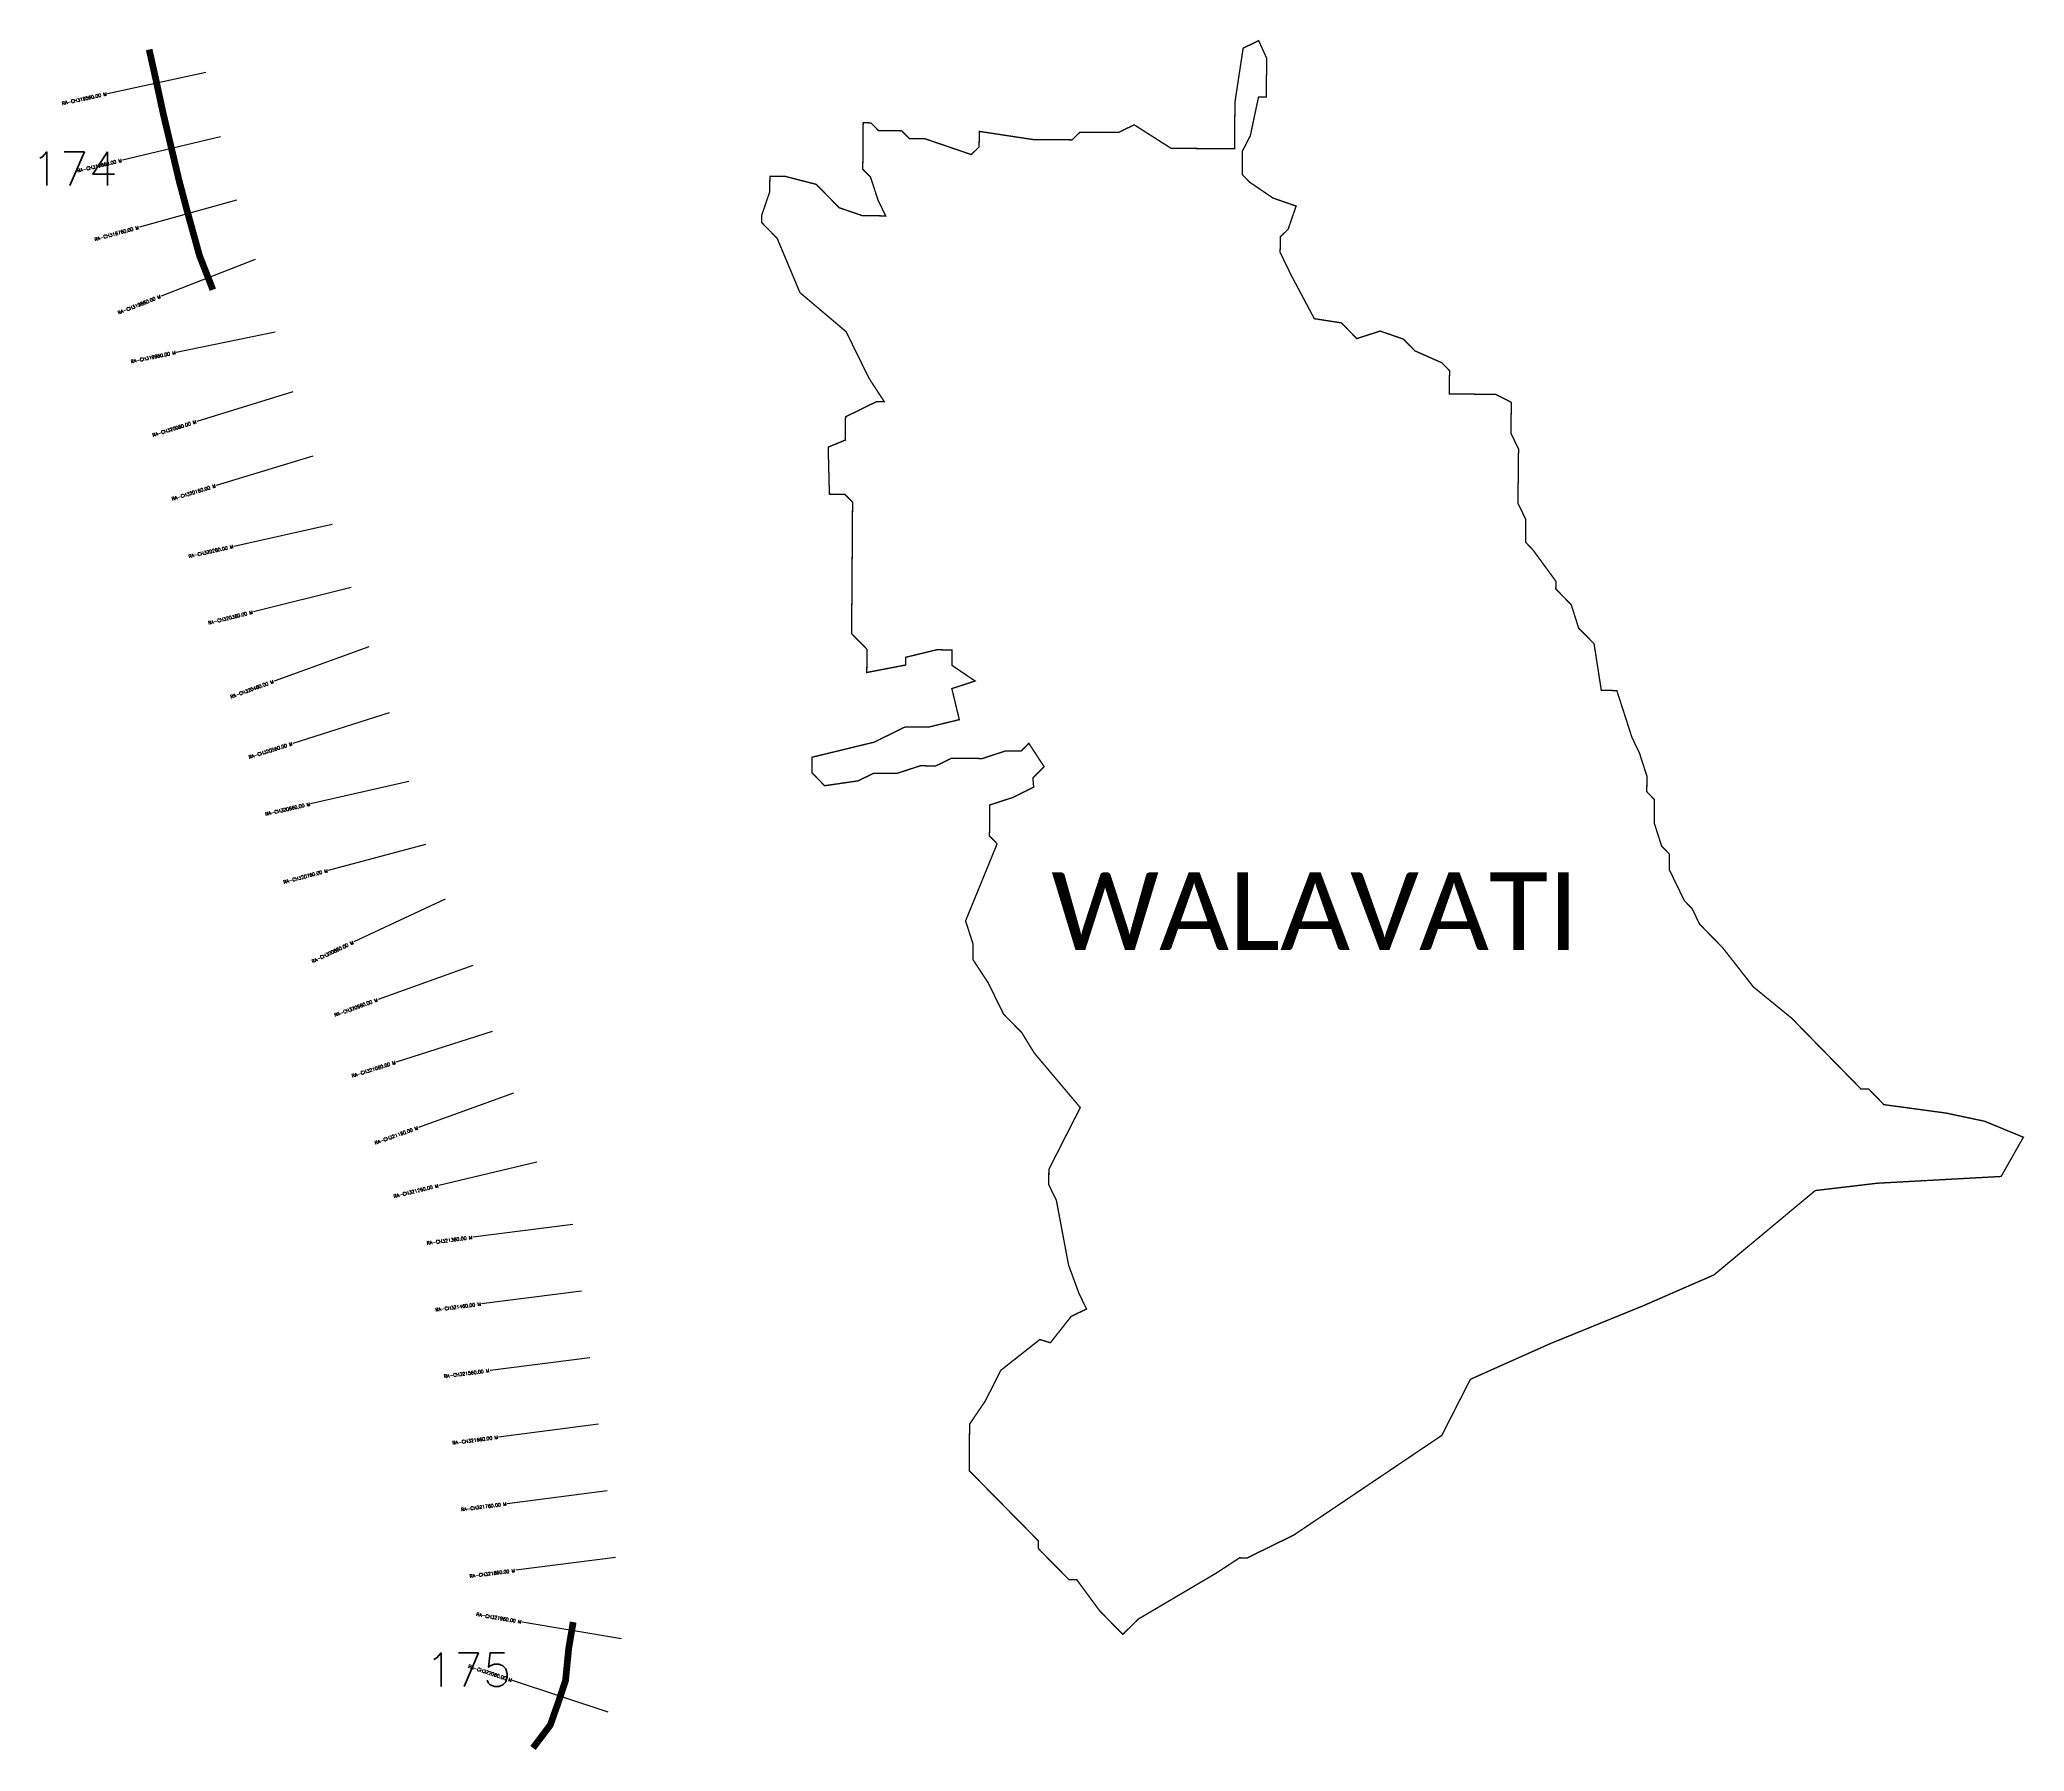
# Model space of a CAD drawing. Header units: metres. Extents: x 287512 to 290466, y 1998981 to 2001529.
import ezdxf
from ezdxf.enums import TextEntityAlignment as Align

# ---------------------------------------------------------------- set-up
doc = ezdxf.new("R2010")
doc.units = ezdxf.units.M
doc.header["$MEASUREMENT"] = 0
for name, color, linetype in [('ARTIFICIALLY PROTECTED', 4, 'Continuous'), ('CS', 134, 'Continuous'), ('CSMark', 6, 'Continuous'), ('VILLAGE NAME', 250, 'Continuous')]:
    doc.layers.add(name, color=color, linetype=linetype)
doc.styles.get("Standard").update_dxf_attribs({"font": 'simplex.shx'})

msp = doc.modelspace()

# ---------------------------------------------------------------- linework, layer by layer
at = {"color": 6, "const_width": 2, "flags": 128}
msp.add_lwpolyline([(288737.7, 2001405.6), (288749.2, 2001405.5), (288760.6, 2001393.9), (288795.2, 2001393.6), (288806.7, 2001382), (288829.7, 2001381.8), (288898.7, 2001358.3), (288910.3, 2001369.7), (288910.5, 2001392.8), (288991, 2001380.6), (289048.7, 2001380.2), (289060.3, 2001391.6), (289117.9, 2001391.2), (289141.1, 2001402.6), (289196, 2001367.6), (289290.6, 2001366.9), (289291.1, 2001436), (289303.3, 2001516.6), (289326.4, 2001528), (289338.4, 2001501.6), (289337.7, 2001443.8), (289326.2, 2001444), (289314, 2001386.3), (289302.2, 2001363.4), (289301.9, 2001328.7), (289313.3, 2001317), (289347.7, 2001293.6), (289382.2, 2001281.6), (289370.3, 2001247.1), (289358.6, 2001235.7), (289358.4, 2001212.6), (289375.3, 2001177.8), (289409.3, 2001113.9), (289449.6, 2001107.7), (289472.5, 2001084.3), (289507.3, 2001095.5), (289541.8, 2001083.6), (289558.9, 2001066.1), (289599.1, 2001048.3), (289610.6, 2001036.6), (289610.2, 2001002), (289679.5, 2001001.2), (289702.5, 2000989.4), (289702, 2000943.2), (289713.3, 2000920), (289712.4, 2000839.1), (289723.7, 2000815.9), (289723.7, 2000781.3), (289734.8, 2000769.6), (289768.9, 2000723), (289768.8, 2000711.5), (289791.7, 2000688.1), (289802.8, 2000653.3), (289825.7, 2000630), (289836.5, 2000560.6), (289859.6, 2000560.3), (289882, 2000490.8), (289893.2, 2000467.5), (289904.4, 2000432.8), (289904.2, 2000409.7), (289915.6, 2000398), (289915.2, 2000363.4), (289926.4, 2000328.6), (289937.8, 2000316.9), (289937.6, 2000293.8), (289960.2, 2000247.4), (289971.6, 2000235.7), (289982.9, 2000212.5), (290017.2, 2000177.4), (290062.7, 2000119.2), (290120, 2000072.4), (290222.8, 1999967.3), (290234.4, 1999967.2), (290257.2, 1999943.8), (290349.5, 1999931.3), (290407.1, 1999919.1), (290464.8, 1999895.3), (290431.7, 1999836.9), (290247.3, 1999826.8), (290155, 1999815.9), (290004.2, 1999690.3), (289995.2, 1999686.3), (289972.7, 1999676.6), (289944.5, 1999664.3), (289900.1, 1999644.9), (289813.6, 1999609.6), (289770.8, 1999592.2), (289761.4, 1999588.4), (289641.6, 1999534.9), (289599, 1999451.3), (289378.9, 1999303.1), (289309.5, 1999269), (289298, 1999269.1), (289263.2, 1999246.3), (289147.4, 1999178), (289124.2, 1999155.1), (289089.9, 1999190), (289055.7, 1999236.4), (289044.2, 1999236.4), (288998.4, 1999282.9), (288998.5, 1999294.4), (288895.5, 1999398.9), (288896.1, 1999468.1), (288919.4, 1999502.5), (288942.7, 1999548.4), (289000.7, 1999594.1), (289016.4, 1999589.3), (289047.1, 1999628.3), (289070.2, 1999639.6), (289058.9, 1999662.8), (289043.4, 1999705.2), (289025.3, 1999801.3), (289014, 1999824.5), (289014.1, 1999847.5), (289060.9, 1999939.4), (288992.4, 2000020.6), (288973.6, 2000051.3), (288946.7, 2000078.5), (288924, 2000124.8), (288901.2, 2000159.6), (288901.4, 2000182.6), (288890.1, 2000217.3), (288937.1, 2000332.2), (288925.7, 2000343.8), (288926.1, 2000389.9), (288960.7, 2000401.2), (288991.5, 2000416.7), (288990.3, 2000430.3), (289007.1, 2000446.9), (288984.3, 2000481.7), (288972.7, 2000470.2), (288949.6, 2000470.4), (288915, 2000459.1), (288870.4, 2000459.5), (288868.9, 2000459.5), (288845.8, 2000448.1), (288822.7, 2000448.3), (288788, 2000437), (288753.5, 2000437.3), (288730.3, 2000425.9), (288680.3, 2000418.6), (288661.3, 2000438), (288661.4, 2000461), (288753.8, 2000483.4), (288800.1, 2000506.1), (288834.7, 2000505.8), (288880, 2000516.8), (288880.8, 2000517), (288869.7, 2000563.2), (288904.3, 2000574.5), (288869.9, 2000597.8), (288870.1, 2000620.8), (288847.1, 2000621), (288800.9, 2000609.8), (288800.8, 2000598.3), (288743.1, 2000587.2), (288743.3, 2000621.8), (288720.5, 2000645), (288721.9, 2000840.9), (288710.5, 2000852.5), (288687.4, 2000852.7), (288685.6, 2000922.7), (288711.1, 2000933.2), (288711.4, 2000967.8), (288757.6, 2000990.5), (288769.1, 2000990.4), (288746.4, 2001025.2), (288712.3, 2001094.6), (288643.6, 2001152.7), (288609.6, 2001233.7), (288586.7, 2001256.9), (288586.8, 2001268.4), (288598.6, 2001302.9), (288598.8, 2001325.9), (288621.8, 2001325.8), (288667.8, 2001313.9), (288702.1, 2001279.1), (288736.6, 2001267.3), (288771.2, 2001267), (288759.9, 2001290.2), (288748.6, 2001324.8), (288737.1, 2001336.5), (288737.7, 2001405.6)], dxfattribs=at)
at = {"layer": 'ARTIFICIALLY PROTECTED', "const_width": 10, "flags": 128}
for points in [[(287674.8, 2001514.7), (287684.5, 2001471.2), (287695.8, 2001419), (287719.4, 2001319.3), (287731.2, 2001274.9), (287749.8, 2001207.6), (287769.6, 2001157.1)], [(288306, 1999173.4), (288299.3, 1999134), (288294.6, 1999086.3), (288283.9, 1999054), (288271.9, 1999020.2), (288246.2, 1998986)]]:
    msp.add_lwpolyline(points, dxfattribs=at)
at = {"layer": 'CS'}
for p, q in [((287759.2, 2001480.5), (287612.6, 2001448.9)), ((287781, 2001384.5), (287635.1, 2001349.9)), ((287804.8, 2001290.2), (287660.2, 2001250.3)), ((287832.4, 2001202.3), (287692.7, 2001147.7)), ((287862.2, 2001093.7), (287715.2, 2001063.8)), ((287888.9, 2001005.2), (287745.6, 2000960.8)), ((287918.2, 2000909.1), (287774.7, 2000865.5)), ((287947.3, 2000807.6), (287800.9, 2000775)), ((287975.4, 2000713.7), (287829.9, 2000677.5)), ((288001.8, 2000625.4), (287860.8, 2000574.3)), ((288031.9, 2000526.9), (287888.9, 2000481.7)), ((288061.5, 2000425.1), (287915.2, 2000391.7)), ((288086.4, 2000330.9), (287941.4, 2000292.5)), ((288115.3, 2000249.9), (287979.6, 2000186)), ((288156.7, 2000151.2), (288015.6, 2000100.4)), ((288185.5, 2000052.5), (288042.5, 2000007.2)), ((288217, 1999960.7), (288075.8, 1999909.9)), ((288251.9, 1999858.4), (288106.1, 1999823.4)), ((288305.5, 1999765.5), (288156.7, 1999746.4)), ((288318.2, 1999666.3), (288169.5, 1999647.2)), ((288331, 1999567.1), (288182.2, 1999548)), ((288343.7, 1999468), (288194.9, 1999448.8)), ((288356.5, 1999368.8), (288207.7, 1999349.7)), ((288369.2, 1999269.6), (288220.4, 1999250.5)), ((288377.8, 1999148.4), (288229.9, 1999173.5)), ((288358.1, 1999039.3), (288215.6, 1999086.3))]:
    msp.add_line(p, q, dxfattribs=at)

# ---------------------------------------------------------------- texts
at = {"char_height": 50, "attachment_point": 1}
for s, insert in [('174', (287499, 2001362.3)), ('175', (288085.8, 1999127.5))]:
    msp.add_mtext_dynamic_manual_height_columns(s, width=84.374, gutter_width=1, heights=[74.2], dxfattribs=dict(at, insert=insert))
at = {"layer": 'CSMark'}
for s, rotation, p in [('RA-CH319560.00 M', 12.1706, (287611.6, 2001448.7)), ('RA-CH319660.00 M', 13.3309, (287634.1, 2001349.7)), ('RA-CH319760.00 M', 15.4575, (287659.2, 2001250)), ('RA-CH319860.00 M', 21.3622, (287691.8, 2001147.3)), ('RA-CH319960.00 M', 11.522, (287714.2, 2001063.6)), ('RA-CH320060.00 M', 17.2155, (287744.7, 2000960.5)), ('RA-CH320160.00 M', 16.9149, (287773.7, 2000865.2)), ('RA-CH320260.00 M', 12.5625, (287799.9, 2000774.8)), ('RA-CH320360.00 M', 13.9663, (287828.9, 2000677.2)), ('RA-CH320460.00 M', 19.9383, (287859.9, 2000573.9)), ('RA-CH320560.00 M', 17.5487, (287887.9, 2000481.4)), ('RA-CH320660.00 M', 12.8621, (287914.2, 2000391.4)), ('RA-CH320760.00 M', 14.8297, (287940.5, 2000292.3)), ('RA-CH320860.00 M', 25.1867, (287978.7, 2000185.6)), ('RA-CH320960.00 M', 19.8218, (288014.7, 2000100)), ('RA-CH321060.00 M', 17.5841, (288041.5, 2000006.9)), ('RA-CH321160.00 M', 19.783, (288074.9, 1999909.6)), ('RA-CH321260.00 M', 13.4885, (288105.1, 1999823.2)), ('RA-CH321360.00 M', 7.3238, (288155.7, 1999746.3)), ('RA-CH321460.00 M', 7.3238, (288168.5, 1999647.1)), ('RA-CH321560.00 M', 7.3238, (288181.2, 1999547.9)), ('RA-CH321660.00 M', 7.3238, (288194, 1999448.7)), ('RA-CH321760.00 M', 7.3238, (288206.7, 1999349.5)), ('RA-CH321860.00 M', 7.3238, (288219.4, 1999250.3)), ('RA-CH321960.00 M', 350.348, (288228.9, 1999173.7)), ('RA-CH322060.00 M', 341.7098, (288214.7, 1999086.6))]:
    msp.add_text(s, height=5, rotation=rotation, dxfattribs=at).set_placement(p, align=Align.MIDDLE_RIGHT)
at = {"layer": 'VILLAGE NAME', "insert": (289017.6, 2000289.6), "char_height": 115.739, "attachment_point": 1}
msp.add_mtext_dynamic_manual_height_columns('\\pxt8;{\\fCalibri|b0|i0|c0|p34;WALAVATI}', width=1448.99, gutter_width=0.772, heights=[0], dxfattribs=at)

doc.saveas('drawing.dxf')
